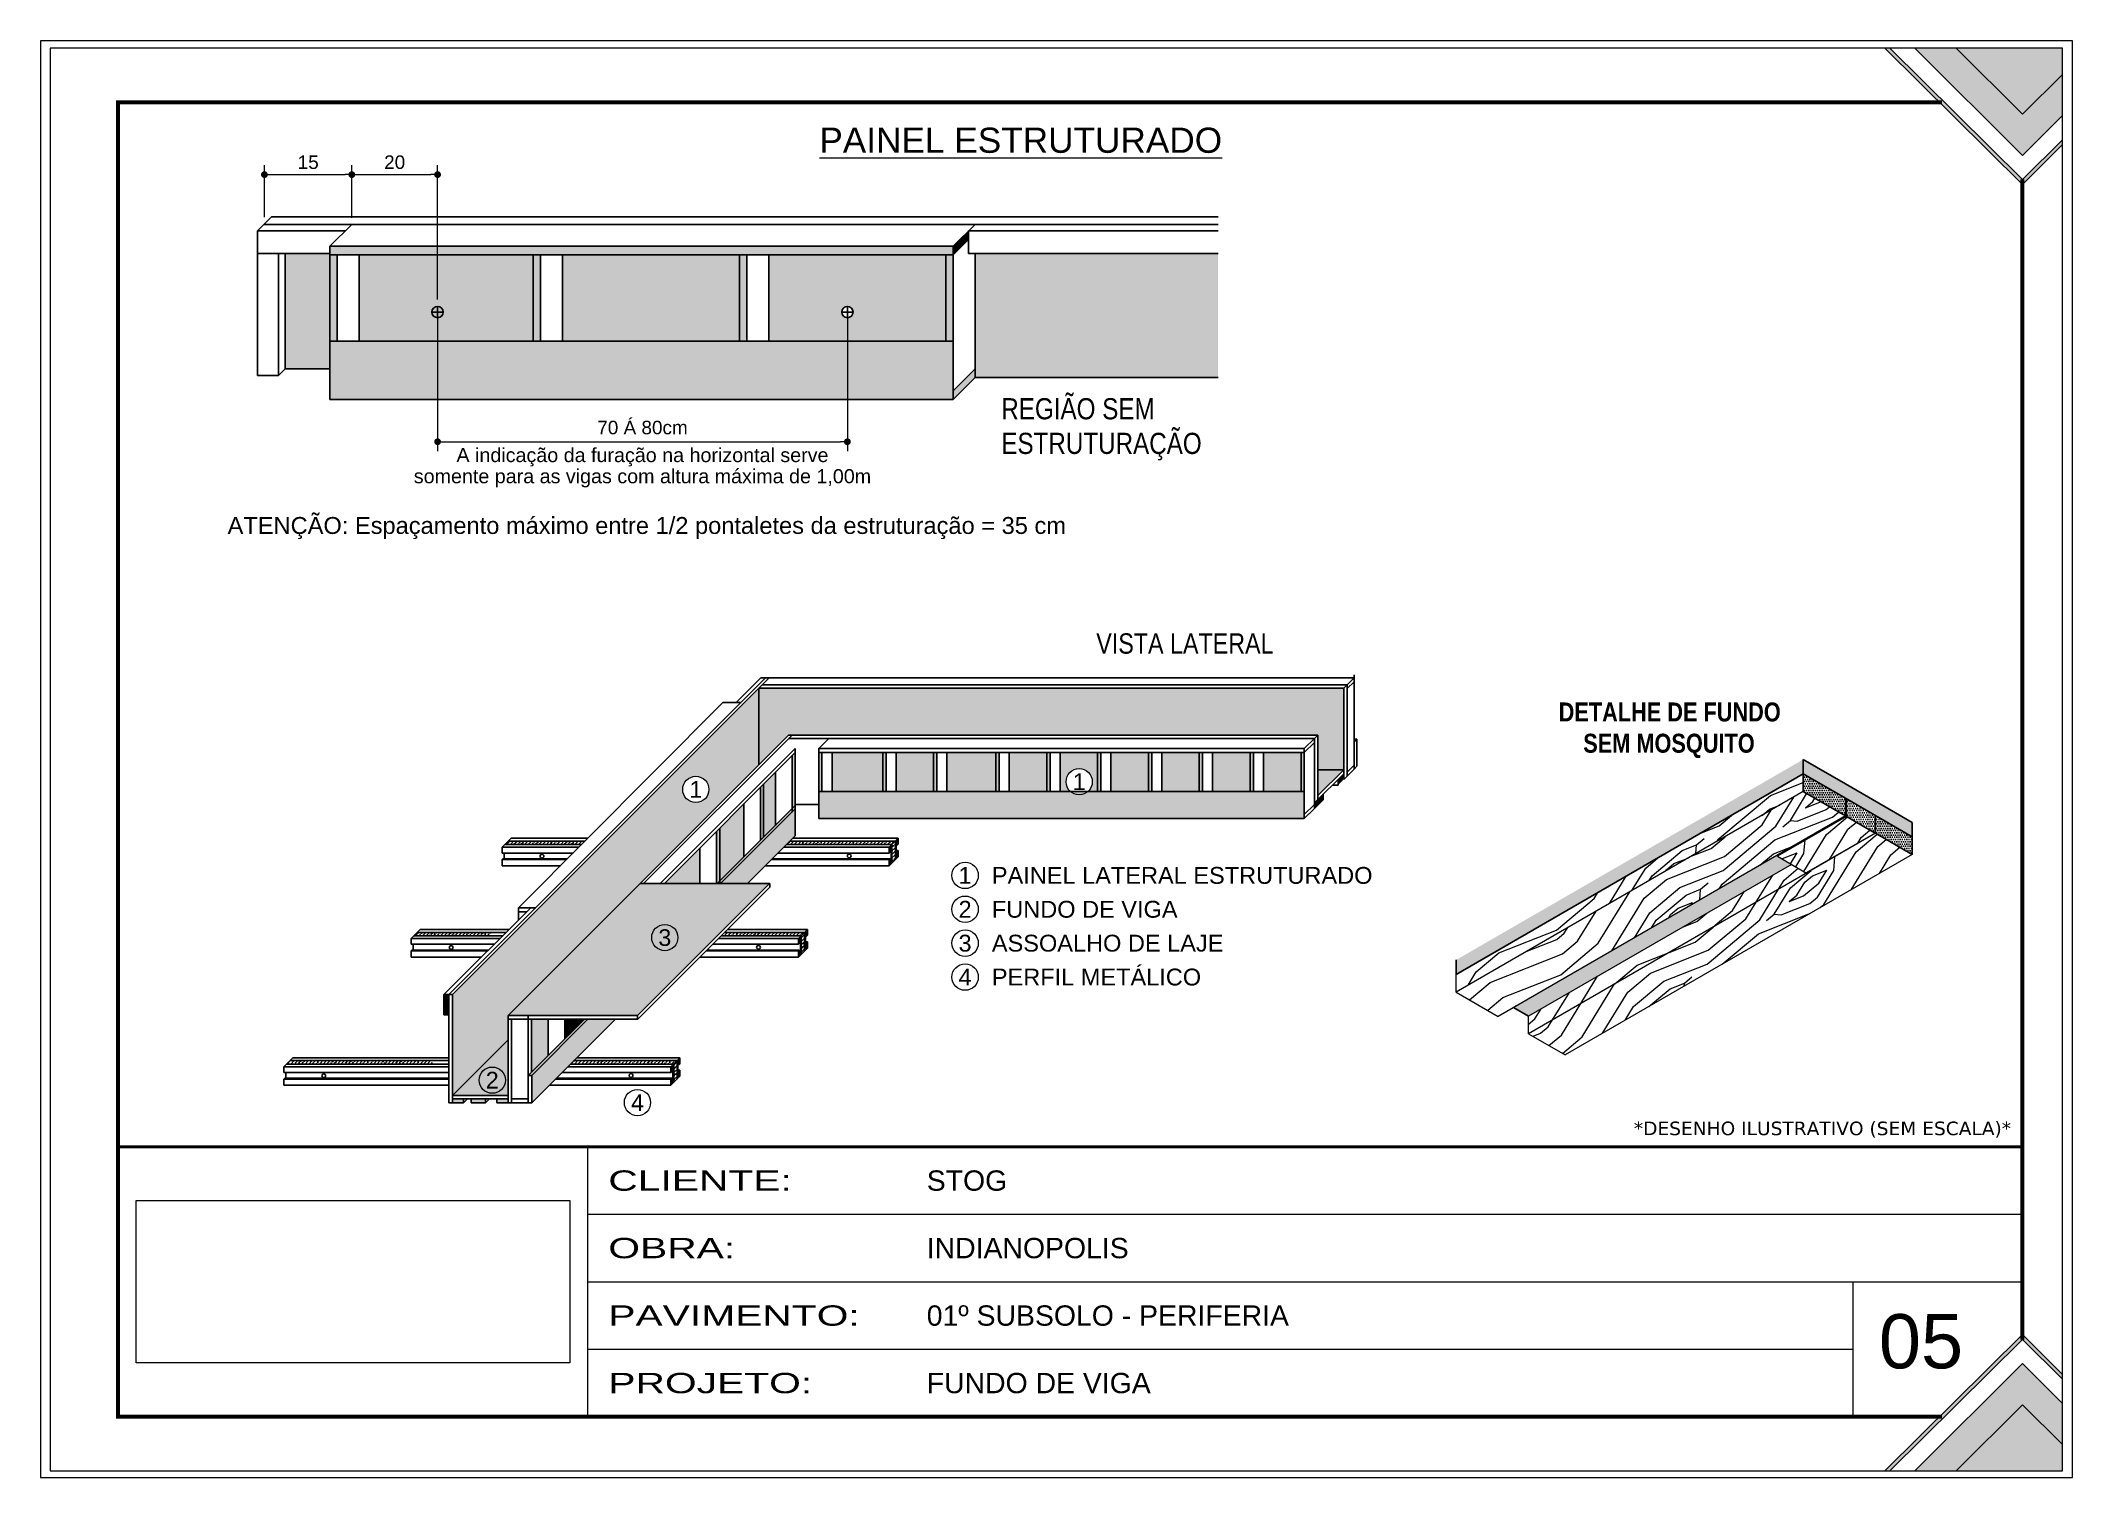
# Paper-space layout '. (5)' of a CAD drawing. Extents: x 303 to 600, y -8 to 202.
# The model-space entities are those that its viewports show. They can reach past a viewport. Long polylines and large blocks are cut down to what shows.
import ezdxf
from ezdxf.enums import TextEntityAlignment as Align

# ---------------------------------------------------------------- set-up
doc = ezdxf.new("R2010")
doc.units = 0
doc.linetypes.add('CONTINUO', pattern=[0])
doc.layers.get('0').update_dxf_attribs({"color": 50})
for name, color, linetype, lineweight in [('CARIMBO', 255, 'Continuous', 9), ('Demarcação 1', 251, 'Continuous', 9), ('Folhas', 255, 'Continuous', 9), ('fundo', 100, 'Continuous', 9), ('Madeira', 126, 'Continuous', 18)]:
    doc.layers.add(name, color=color, linetype=linetype, lineweight=lineweight)
for name, color, linetype in [('COTA', 241, 'Continuous'), ('HACHURA MADEIRAS', 1, 'Continuous'), ('material do compensado', 7, 'Continuous'), ('TEXTO', 3, 'Continuous')]:
    doc.layers.add(name, color=color, linetype=linetype)
doc.layers.add('Demarcação 2', color=7, linetype='Continuous', lineweight=9, true_color=0xe0e0e0)
doc.styles.add('ARIAL', font='arial.ttf')
doc.styles.add('CESAR1', font='arial.ttf', dxfattribs={"oblique": 15})
doc.styles.add('ROMANC', font='techb___.ttf', dxfattribs={"height": 2.5})
doc.styles.get("Standard").update_dxf_attribs({"font": 'arial.ttf'})
doc.styles.add('stylellllll', font='verdana.ttf', dxfattribs={"height": 2})
doc.styles.add('Tecnologia', font='')
doc.styles.add('texto', font='ARIALN.TTF')
doc.styles.get('Tecnologia').set_extended_font_data('Forgotten Futurist')
doc.dimstyles.new('1x', dxfattribs={"dimtxt": 10, "dimasz": 5, "dimexe": 7, "dimexo": 5, "dimgap": 4, "dimtad": 1, "dimdec": 1, "dimdsep": 46, "dimtxsty": 'Standard', "dimblk": 'DOT', "dimcen": 0.09, "dimclrd": 4, "dimclre": 4, "dimclrt": 2, "dimadec": 0, "dimazin": 2, "dimtfac": 1, "dimtdec": 1, "dimtmove": 0, "dimatfit": 3, "dimldrblk": 'DOT', "dimfxl": 1, "dimtolj": 1, "dimtzin": 0, "dimlwd": 9, "dimlwe": 9, "dimarcsym": 0})
picture_1 = doc.add_image_def('image1.jpg', size_in_pixel=(1600, 599))
pattern_1 = [(45, (-2172.936, 47997.7948), (0.99436891, 3.64601934), [4.6875, -0.9375, 0, -0.9375])]
pattern_2 = [(355, (-48299.61, -3039.05), (111.07494, 93.20294), [5.12645, -97.40264]), (85, (-48255.63, -3006.88), (-93.20294, 111.07494), [10.2529, -92.27619]), (40, (-48276.95, -3015.305), (8.936, 102.13894), [7.24881, -21.74642, 7.24881, -14.497615, 50.751904, -43.50449]), (40, (-48305.164, -3043.71), (8.936, 102.13894), [7.24983, -14.49967, 7.24983, -115.99871]), (40, (-48268.52, -3036.626), (8.936, 102.13894), [7.24983, -137.7482]), (40, (-48258.755, -3042.63), (8.936, 102.13894), [7.24983, -137.7482]), (40, (-48273.18, -3031.07), (8.936, 102.13894), [7.24983, -137.7482]), (40, (-48277.84, -3025.52), (8.936, 102.13894), [14.49967, -130.49838]), (40, (-48245.606, -2951.15), (8.936, 102.13894), [14.49967, -130.49838]), (40, (-48287.61, -3019.52), (8.936, 102.13894), [28.99933, -115.99871]), (40, (-48292.27, -3013.964), (8.936, 102.13894), [28.99933, -115.99871]), (40, (-48223.2, -2989.13), (8.936, 102.13894), [28.99933, -115.99871]), (40, (-48296.48, -3003.3), (8.936, 102.13894), [21.7497, -123.24834]), (40, (-48315.57, -2986.195), (8.936, 102.13894), [21.7497, -123.24834]), (40, (-48306.25, -2997.3), (8.936, 102.13894), [21.7497, -123.24834]), (40, (-48237.18, -2972.47), (8.936, 102.13894), [36.24951, -108.74853]), (40, (-48246.946, -2966.47), (8.936, 102.13894), [36.24951, -108.74853]), (40, (-48238.966, -2992.9), (8.936, 102.13894), [50.74931, -94.24873]), (21.56505, (-48288.503, -3029.73), (102.138945, -8.936), [11.4631, -217.79893]), (21.56505, (-48265.395, -3000.877), (102.138945, -8.936), [11.4631, -217.79893]), (21.56505, (-48271.395, -3010.644), (102.138945, -8.936), [11.4631, -217.79893]), (21.56505, (-48294.504, -3039.5), (102.138945, -8.936), [22.9262, -206.33583]), (21.56505, (-48270.055, -2995.324), (102.138945, -8.936), [34.3893, -194.87273]), (21.56505, (-48279.82, -2989.323), (102.138945, -8.936), [45.8524, -183.40963]), (21.56505, (-48289.59, -2983.322), (102.138945, -8.936), [45.8524, -183.40963]), (21.56505, (-48302.23, -2951.34), (102.138945, -8.936), [45.8524, -183.40963]), (21.56505, (-48303.123, -2961.554), (102.138945, -8.936), [57.3155, -171.94653]), (21.56505, (-48298.91, -2972.215), (102.138945, -8.936), [57.3155, -171.94653]), (58.43495, (-48266.735, -3016.2), (8.936, 102.138945), [11.4631, -217.79893]), (58.43495, (-48282.95, -3025.07), (8.936, 102.138945), [11.4631, -217.79893]), (58.43495, (-48299.61, -3039.05), (8.936, 102.138945), [22.9262, -206.33583]), (58.43495, (-48267.63, -3026.41), (8.936, 102.138945), [22.9262, -206.33583]), (58.43495, (-48310.27, -3043.265), (8.936, 102.138945), [34.3893, -194.87273]), (58.43495, (-48320.485, -3042.37), (8.936, 102.138945), [45.8524, -183.40963]), (58.43495, (-48228.113, -3045.307), (8.936, 102.138945), [45.8524, -183.40963]), (58.43495, (-48262.97, -3031.966), (8.936, 102.138945), [45.8524, -183.40963]), (58.43495, (-48243.434, -3043.967), (8.936, 102.138945), [57.3155, -171.94653]), (58.43495, (-48253.2, -3037.966), (8.936, 102.138945), [57.3155, -171.94653])]
pattern_3 = [(0, (-37407.0936, -10793.0036), (0.82275303, 1.645506056), [0, -1.645506056])]

psp = doc.layouts.new('. (5)')

msp = doc.modelspace()

# ---------------------------------------------------------------- texts
at = {"layer": 'CARIMBO', "linetype": 'Continuous', "ltscale": 2, "style": 'ARIAL'}
msp.add_text('%%UPAINEL ESTRUTURADO', height=18.59, dxfattribs=at).set_placement((787.717, 281.175), align=Align.CENTER)
at = {"layer": 'CARIMBO', "linetype": 'Continuous', "ltscale": 2, "style": 'texto'}
for s, height, p in [('REGIÃO SEM', 15.6, (773.384, 84.543)), ('ESTRUTURAÇÃO', 15.6, (773.384, 58.983)), ('VISTA LATERAL', 15, (843.483, -88.382))]:
    msp.add_text(s, height=height, dxfattribs=at).set_placement(p)
at = {"layer": 'CARIMBO', "color": 2, "style": 'ARIAL'}
for s, height, p in [('A indicação da furação na horizontal serve', 10.4, (508.581, 58.163)), ('somente para as vigas com altura máxima de 1,00m', 10.4, (508.581, 42.563)), ('ATENÇÃO: Espaçamento máximo entre 1/2 pontaletes da estruturação = 35 cm  ', 12.48, (516.604, 6.196))]:
    msp.add_text(s, height=height, dxfattribs=at).set_placement(p, align=Align.MIDDLE_CENTER)
at = {"layer": 'CARIMBO', "style": 'ARIAL'}
for s, height, p in [('1', 12.32, (830.874, -182.9)), ('1', 12.32, (547.934, -188.568)), ('1', 12.436, (746.659, -252.005)), ('2', 12.436, (746.659, -277.005)), ('3', 12.32, (525.071, -297.89)), ('3', 12.436, (746.659, -302.005)), ('4', 12.436, (746.659, -327.005)), ('2', 12.32, (397.739, -403.104)), ('4', 12.32, (504.885, -419.66))]:
    msp.add_text(s, height=height, dxfattribs=at).set_placement(p, align=Align.MIDDLE_CENTER)
at = {"layer": 'CARIMBO', "style": 'CESAR1'}
for s, p in [('PAINEL LATERAL ESTRUTURADO', (766.428, -252.005)), ('FUNDO DE VIGA', (766.428, -277.005)), ('ASSOALHO DE LAJE', (766.428, -302.005)), ('PERFIL METÁLICO', (766.428, -327.005))]:
    msp.add_text(s, height=12.43598, dxfattribs=at).set_placement(p, align=Align.MIDDLE_LEFT)
at = {"layer": 'CARIMBO', "style": 'stylellllll'}
msp.add_text('*DESENHO ILUSTRATIVO (SEM ESCALA)*', height=10, dxfattribs=at).set_placement((1518.572, -443.677), align=Align.RIGHT)
at = {"layer": 'Folhas', "style": 'ARIAL'}
msp.add_text('05', height=40, dxfattribs=at).set_placement((1452.102, -595.755), align=Align.MIDDLE)
at = {"layer": 'TEXTO', "style": 'ROMANC'}
for s, p in [('DETALHE DE FUNDO ', (1268.874, -131.422)), ('SEM MOSQUITO', (1266.134, -154.472))]:
    msp.add_text(s, height=14, dxfattribs=at).set_placement(p, align=Align.MIDDLE_CENTER)

# ---------------------------------------------------------------- blocks, each defined once
blk = doc.blocks.new('9999999999')
at = {"transparency": 33554687}
h = blk.add_hatch(color=30, dxfattribs=at)
h.dxf.hatch_style = 1
h.paths.add_polyline_path([(1357.7, 1050), (1354, 1050), (1455.5, 949.3), (1485, 978.7), (1485, 982.3), (1455.5, 953)])
at = {"true_color": 0x000000, "transparency": 33554687}
h = blk.add_hatch(color=18, dxfattribs=at)
h.dxf.hatch_style = 1
h.paths.add_polyline_path([(1406.6, 1050), (1376.2, 1050), (1455.5, 970.8), (1485, 1000.1), (1485, 1030.4), (1455.5, 1001.1)])
at = {"true_color": 0xff7f00, "transparency": 33554687}
h = blk.add_hatch(color=30, dxfattribs=at)
h.dxf.hatch_style = 1
h.paths.add_polyline_path([(1485, 1030.4), (1485, 1050), (1406.6, 1050), (1455.5, 1001.1)])
at = {"transparency": 33554687}
h = blk.add_hatch(color=30, dxfattribs=at)
h.dxf.hatch_style = 1
h.paths.add_polyline_path([(1357.7, 0), (1354, 0), (1455.5, 100.7), (1485, 71.3), (1485, 67.7), (1455.5, 97)])
at = {"true_color": 0x000000, "transparency": 33554687}
h = blk.add_hatch(color=18, dxfattribs=at)
h.dxf.hatch_style = 1
h.paths.add_polyline_path([(1406.6, 0), (1376.2, 0), (1455.5, 79.2), (1485, 49.9), (1485, 19.6), (1455.5, 48.9)])
at = {"true_color": 0xff7f00, "transparency": 33554687}
h = blk.add_hatch(color=30, dxfattribs=at)
h.dxf.hatch_style = 1
h.paths.add_polyline_path([(1485, 19.6), (1485, 0), (1406.6, 0), (1455.5, 48.9)])
at = {"color": 30, "linetype": 'CONTINUO'}
for p, q in [((396.9, 40), (396.9, 239.2)), ((396.9, 189.4), (1455.5, 189.4)), ((396.9, 139.6), (1455.5, 139.6)), ((1330.4, 139.6), (1330.4, 40)), ((396.9, 89.8), (1330.4, 89.8))]:
    blk.add_line(p, q, dxfattribs=at)
at = {"color": 30, "transparency": 33554687}
for points in [[(1485, 978.7), (1455.5, 949.3), (1354, 1050)], [(1485, 982.3), (1455.5, 953), (1357.7, 1050)], [(1376.2, 1050), (1455.5, 970.8), (1485, 1000.1)], [(1406.6, 1050), (1455.5, 1001.1), (1485, 1030.4)], [(1485, 71.3), (1455.5, 100.7), (1354, 0)], [(1485, 67.7), (1455.5, 97), (1357.7, 0)], [(1376.2, 0), (1455.5, 79.2), (1485, 49.9)], [(1406.6, 0), (1455.5, 48.9), (1485, 19.6)]]:
    blk.add_lwpolyline(points, dxfattribs=at)
at = {"color": 30, "linetype": 'CONTINUO', "const_width": 2}
blk.add_lwpolyline([(1455.5, 97), (1455.5, 239.2), (50, 239.2), (50, 40), (1396.2, 40)], dxfattribs=at)
at = {"layer": 'Folhas'}
blk.add_lwpolyline([(0, 0), (1485, 0), (1485, 1050), (0, 1050)], close=True, dxfattribs=at)
at = {"layer": 'Folhas', "color": 30, "const_width": 3}
for points in [[(1396.2, 1010), (50, 1010), (50, 40), (1396.2, 40)], [(1455.5, 97), (1455.5, 953)]]:
    blk.add_lwpolyline(points, dxfattribs=at)
at = {"layer": 'TEXTO', "color": 7, "style": 'Tecnologia', "width": 1.5}
for s, p in [('CLIENTE:', (411.9, 214.3)), ('OBRA:', (411.9, 164.5)), ('PAVIMENTO:', (411.9, 114.7)), ('PROJETO:', (411.9, 64.9))]:
    blk.add_text(s, height=15, dxfattribs=at).set_placement(p, align=Align.MIDDLE_LEFT)
at = {"layer": 'TEXTO', "color": 7, "linetype": 'Continuous', "ltscale": 5, "style": 'ARIAL'}
for s, p in [('STOG', (646.9, 214.3)), ('INDIANOPOLIS', (646.9, 164.5)), ('01º SUBSOLO - PERIFERIA', (646.9, 114.7)), ('FUNDO DE VIGA', (646.9, 64.9))]:
    blk.add_text(s, height=15, dxfattribs=at).set_placement(p, align=Align.MIDDLE_LEFT)
image = blk.add_image(picture_1, insert=(63.5, 79.7), size_in_units=(320, 119.8))
image.dxf.flags = 7
blk = doc.blocks.new('_Dot')
at = {"color": 0, "linetype": 'ByBlock', "lineweight": -2}
blk.add_line((-0.5, 0), (-1, 0), dxfattribs=at)
at = {"color": 0, "linetype": 'ByBlock', "const_width": 0.5}
blk.add_lwpolyline([(-0.25, 0, 1), (0.25, 0, 1)], format="xyb", close=True, dxfattribs=at)
blk = doc.blocks.new('*D107')
at = {"layer": 'COTA', "color": 4, "lineweight": 9, "transparency": 16777216}
for p, q in [((229.6, 233.7), (229.6, 272.1)), ((294.1, 233.3), (294.1, 272.1)), ((234.6, 265.1), (289.1, 265.1))]:
    blk.add_line(p, q, dxfattribs=at)
at = {"layer": 'Defpoints', "color": 0, "transparency": 16777216}
for p in [(294.1, 265.1), (229.6, 228.7), (294.1, 228.3)]:
    blk.add_point(p, dxfattribs=at)
at = {"layer": 'COTA', "color": 4, "lineweight": 9, "transparency": 16777216, "xscale": 5, "yscale": 5, "zscale": 5, "rotation": 180}
blk.add_blockref('_Dot', (229.6, 265.1), dxfattribs=at)
at = {"layer": 'COTA', "color": 4, "lineweight": 9, "transparency": 16777216, "xscale": 5, "yscale": 5, "zscale": 5}
blk.add_blockref('_Dot', (294.1, 265.1), dxfattribs=at)
at = {"layer": 'COTA', "color": 2, "transparency": 16777216, "insert": (261.9, 274.2), "char_height": 10, "attachment_point": 5}
blk.add_mtext('\\A1;15', dxfattribs=at)
blk = doc.blocks.new('*D108')
at = {"layer": 'COTA', "color": 4, "lineweight": 9, "transparency": 16777216}
for p, q in [((294.1, 233.3), (294.1, 272.1)), ((357.4, 172.9), (357.4, 272.1)), ((299.1, 265.1), (352.4, 265.1))]:
    blk.add_line(p, q, dxfattribs=at)
at = {"layer": 'Defpoints', "color": 0, "transparency": 16777216}
for p in [(357.4, 265.1), (294.1, 228.3), (357.4, 167.9)]:
    blk.add_point(p, dxfattribs=at)
at = {"layer": 'COTA', "color": 4, "lineweight": 9, "transparency": 16777216, "xscale": 5, "yscale": 5, "zscale": 5, "rotation": 180}
blk.add_blockref('_Dot', (294.1, 265.1), dxfattribs=at)
at = {"layer": 'COTA', "color": 4, "lineweight": 9, "transparency": 16777216, "xscale": 5, "yscale": 5, "zscale": 5}
blk.add_blockref('_Dot', (357.4, 265.1), dxfattribs=at)
at = {"layer": 'COTA', "color": 2, "transparency": 16777216, "insert": (325.7, 274.2), "char_height": 10, "attachment_point": 5}
blk.add_mtext('\\A1;20', dxfattribs=at)
blk = doc.blocks.new('*D109')
at = {"layer": 'COTA', "color": 4, "lineweight": 9, "transparency": 16777216}
for p, q in [((357.4, 162.9), (357.4, 61)), ((659.8, 162.9), (659.8, 61)), ((362.4, 68), (654.8, 68))]:
    blk.add_line(p, q, dxfattribs=at)
at = {"layer": 'Defpoints', "color": 0, "transparency": 16777216}
for p in [(357.4, 167.9), (659.8, 167.9), (659.8, 68)]:
    blk.add_point(p, dxfattribs=at)
at = {"layer": 'COTA', "color": 4, "lineweight": 9, "transparency": 16777216, "xscale": 5, "yscale": 5, "zscale": 5, "rotation": 180}
blk.add_blockref('_Dot', (357.4, 68), dxfattribs=at)
at = {"layer": 'COTA', "color": 4, "lineweight": 9, "transparency": 16777216, "xscale": 5, "yscale": 5, "zscale": 5}
blk.add_blockref('_Dot', (659.8, 68), dxfattribs=at)
at = {"layer": 'COTA', "color": 2, "transparency": 16777216, "insert": (508.6, 78.4), "char_height": 10, "attachment_point": 5}
blk.add_mtext('\\A1;70 Á 80cm', dxfattribs=at)

# ---------------------------------------------------------------- dimensions: what is measured, and where the dimension line sits
at = {"layer": 'COTA'}
for base, p1, p2, text, picture, middle in [((294.071, 265.142), (229.639, 228.722), (294.071, 228.336), '15', '*D107', (261.855, 274.248)), ((357.353, 265.142), (294.071, 228.336), (357.353, 167.873), '20', '*D108', (325.712, 274.248)), ((659.809, 68.039), (357.353, 167.873), (659.809, 167.872), '70 Á 80cm', '*D109', (508.581, 78.386))]:
    dim = msp.add_linear_dim(base=base, p1=p1, p2=p2, text=text, dimstyle='1x', dxfattribs=at)
    dim.commit()
    dim.dimension.update_dxf_attribs({"geometry": picture, "text_midpoint": middle})

# ---------------------------------------------------------------- hatches: boundary and pattern name
at = {"linetype": 'ByBlock', "ltscale": 2}
for points in [[(737.903, 212.244), (277.847, 212.244), (277.847, 205.867), (737.903, 205.867)], [(277.736, 142.157), (283.062, 142.157), (283.062, 205.757), (277.736, 205.757)], [(427.918, 142.156), (433.244, 142.156), (433.244, 205.757), (427.918, 205.757)], [(618.869, -205.337), (621.221, -202.985), (621.221, -161.545), (618.869, -163.897)], [(638.519, -190.1), (640.958, -190.1), (640.958, -161.384), (638.519, -161.384)], [(685.796, -190.101), (688.234, -190.101), (688.234, -161.384), (685.796, -161.384)], [(723.329, -190.101), (725.768, -190.101), (725.768, -161.384), (723.329, -161.384)], [(769.261, -190.101), (771.7, -190.101), (771.7, -161.384), (769.261, -161.384)], [(806.795, -190.101), (809.233, -190.101), (809.233, -161.384), (806.795, -161.384)], [(844.328, -190.101), (846.767, -190.101), (846.767, -161.384), (844.328, -161.384)], [(881.861, -190.102), (884.3, -190.102), (884.3, -161.384), (881.862, -161.384)], [(919.395, -190.102), (921.834, -190.102), (921.834, -161.384), (919.395, -161.384)], [(956.928, -190.102), (959.367, -190.102), (959.367, -161.384), (956.928, -161.384)], [(994.462, -190.102), (996.9, -190.102), (996.901, -161.384), (994.462, -161.384)], [(1035.786, -151.397), (1033.771, -151.397), (1033.771, -153.637)], [(595.53, -226.198), (597.882, -223.845), (597.882, -184.549), (595.53, -186.902)], [(618.976, -205.23), (618.976, -202.752), (565.58, -256.148), (565.58, -258.037), (566.169, -258.037)], [(565.473, -217.293), (563.121, -219.645), (563.121, -258.143), (565.473, -258.143)], [(468.307, -358.166), (465.74, -358.166), (424.285, -399.622), (426.851, -399.622)], [(451.098, -372.809), (453.45, -370.456), (453.45, -358.273), (451.098, -358.273)]]:
    msp.add_hatch(color=256, dxfattribs=at).paths.add_polyline_path(points)
for points in [[(749.252, 217.124), (749.252, 223.5), (737.903, 212.243), (737.903, 205.867)], [(580.303, 142.155), (585.629, 142.155), (585.629, 205.867), (580.303, 205.867)], [(1026.156, -181.19), (1026.156, -176.996), (1021.928, -181.19), (1021.928, -185.384)], [(1010.992, -192.037), (1005.009, -197.971), (1005.009, -202.165), (1010.992, -196.231)], [(365.765, -340.012), (362.104, -340.012), (362.104, -354.87), (365.765, -354.87)]]:
    msp.add_hatch(color=256).paths.add_polyline_path(points)
h = msp.add_hatch(color=256)
h.paths.add_polyline_path([(737.902, 105.614), (737.902, 99.237), (754.126, 115.329), (754.126, 121.706)])
h.paths.add_polyline_path([(732.576, 142.155), (737.903, 142.155), (737.903, 205.867), (732.577, 205.867)])
at = {"linetype": 'Continuous', "ltscale": 1.5}
h = msp.add_hatch(dxfattribs=at)
h.set_pattern_fill('ANSI36', color=256, scale=15, style=0)
h.set_pattern_definition(pattern_1)
h.paths.add_polyline_path([(409.533, -226.716), (407.027, -229.222), (463.592, -229.222), (466.084, -226.716)])
h = msp.add_hatch(dxfattribs=at)
h.set_pattern_fill('ANSI36', color=256, scale=15, style=0)
h.set_pattern_definition(pattern_1)
h.paths.add_polyline_path([(695.221, -226.716), (617.49, -226.716), (614.984, -229.222), (692.715, -229.222)])
h.paths.add_polyline_path([(695.221, -226.716), (692.715, -229.222), (692.715, -242.834), (695.221, -240.328)])
h = msp.add_hatch(dxfattribs=at)
h.set_pattern_fill('ANSI36', color=256, scale=15, style=0)
h.set_pattern_definition(pattern_1)
h.paths.add_polyline_path([(342.553, -294.086), (340.047, -296.592), (396.613, -296.592), (399.104, -294.086)])
h = msp.add_hatch(dxfattribs=at)
h.set_pattern_fill('ANSI36', color=256, scale=15, style=0)
h.set_pattern_definition(pattern_1)
h.paths.add_polyline_path([(628.242, -294.086), (625.736, -296.592), (625.736, -310.204), (628.242, -307.698)])
h.paths.add_polyline_path([(569.236, -294.086), (566.73, -296.592), (625.736, -296.592), (628.242, -294.086)])
h = msp.add_hatch(dxfattribs=at)
h.set_pattern_fill('ANSI36', color=256, scale=15, style=0)
h.set_pattern_definition(pattern_1)
h.paths.add_polyline_path([(248.479, -388.708), (245.973, -391.214), (353.445, -391.214), (353.445, -388.708)])
h = msp.add_hatch(dxfattribs=at)
h.set_pattern_fill('ANSI36', color=256, scale=15, style=0)
h.set_pattern_definition(pattern_1)
h.paths.add_polyline_path([(534.168, -388.708), (531.662, -391.214), (531.662, -404.827), (534.168, -402.321)])
h.paths.add_polyline_path([(458.065, -388.708), (455.559, -391.214), (531.662, -391.214), (534.168, -388.708)])
at = {"linetype": 'ByBlock', "ltscale": 2}
h = msp.add_hatch(color=256, dxfattribs=at)
h.paths.add_polyline_path([(376.551, -417.002), (368.331, -417.002), (368.331, -419.921), (376.551, -419.921)])
h.paths.add_polyline_path([(392.849, -417.002), (382.063, -417.002), (382.063, -419.921), (392.849, -419.921)])
h.paths.add_polyline_path([(409.398, -417.002), (401.178, -417.002), (401.178, -419.921), (409.398, -419.921)])
at = {"layer": 'Demarcação 1'}
h = msp.add_hatch(color=256, dxfattribs=at)
h.paths.add_polyline_path([(388.061, -403.104, 1), (407.416, -403.104, 1)], flags=17)
h.paths.add_polyline_path([(409.398, -355.402), (594.443, -170.358), (594.443, -113.89), (594.442, -113.89), (368.331, -340.001), (368.331, -414.435), (409.398, -373.368)])
h.paths.add_polyline_path([(538.256, -188.568, -1), (557.611, -188.568, -1)], flags=16)
h.paths.add_polyline_path([(389.86, -412.357), (405.617, -412.357), (405.617, -393.801), (389.86, -393.801)], flags=24)
h.paths.add_polyline_path([(540.055, -197.821), (555.812, -197.821), (555.812, -179.265), (540.055, -179.265)], flags=24)
for points in [[(594.443, -170.358), (616.377, -148.423), (1006.944, -148.423), (1006.944, -174.048), (1026.156, -174.048), (1026.156, -113.89), (594.443, -113.89)], [(1006.944, -174.048), (1006.944, -193.104), (1026.156, -174.048)]]:
    msp.add_hatch(color=256, dxfattribs=at).paths.add_polyline_path(points)
h = msp.add_hatch(color=256, dxfattribs=at)
h.paths.add_polyline_path([(368.331, -414.435), (409.398, -414.435), (409.398, -373.368)])
h.paths.add_polyline_path([(388.061, -403.104, -1), (407.416, -403.104, -1)], flags=16)
h.paths.add_polyline_path([(389.86, -412.357), (405.617, -412.357), (405.617, -393.801), (389.86, -393.801)], flags=24)
at = {"layer": 'Demarcação 2'}
for points in [[(277.847, 205.871), (277.847, 205.871), (277.847, 205.871), (277.847, 206.93), (244.854, 206.93), (244.854, 121.709), (277.847, 121.708)], [(299.397, 142.157), (428.029, 142.156), (428.029, 205.867), (299.397, 205.867)], [(449.579, 142.156), (580.303, 142.155), (580.303, 205.867), (449.579, 205.867)], [(754.126, 206.93), (754.126, 115.329), (933.405, 115.328), (933.405, 206.93)], [(737.903, 142.155), (277.847, 142.157), (277.847, 105.616), (277.847, 99.239), (737.902, 99.237)], [(648.493, -190.101), (685.902, -190.101), (685.902, -161.278), (648.493, -161.278)], [(695.769, -190.101), (723.436, -190.101), (723.436, -161.278), (695.769, -161.278)], [(733.303, -190.101), (769.368, -190.101), (769.368, -161.278), (733.303, -161.278)], [(779.235, -190.101), (806.901, -190.101), (806.901, -161.278), (779.235, -161.278)], [(854.302, -190.101), (881.968, -190.102), (881.968, -161.278), (854.302, -161.278)], [(891.835, -190.102), (919.502, -190.102), (919.502, -161.278), (891.835, -161.278)], [(929.369, -190.102), (957.035, -190.102), (957.035, -161.278), (929.369, -161.278)], [(966.902, -190.102), (994.568, -190.102), (994.569, -161.278), (966.902, -161.278)], [(597.989, -223.739), (606.656, -215.072), (606.656, -176.111), (597.989, -184.777)], [(997.007, -190.102), (837.339, -190.101, -0.38303455), (824.408, -190.101), (638.626, -190.1), (638.626, -210.1), (997.007, -210.102)], [(565.58, -256.148), (583.317, -238.411), (583.317, -199.45), (565.58, -217.186)], [(621.328, -219.958), (621.328, -202.878), (566.169, -258.037), (586.169, -258.037), (621.323, -222.883)], [(524.729, -258.037), (550.907, -258.037), (550.907, -231.859)], [(426.637, -397.269), (438.884, -385.022), (438.884, -358.166), (426.637, -358.166)], [(488.606, -358.166), (483.12, -358.166), (468.307, -358.166), (426.851, -399.622), (426.851, -419.921)], [(453.557, -370.35), (465.74, -358.166), (453.557, -358.166)]]:
    msp.add_hatch(color=256, dxfattribs=at).paths.add_polyline_path(points)
h = msp.add_hatch(color=256, dxfattribs=at)
h.paths.add_polyline_path([(655.625, 163.689, -1), (663.992, 163.689, -1)], flags=16)
h.paths.add_polyline_path([(601.852, 142.155), (732.576, 142.155), (732.577, 205.867), (601.852, 205.867)])
h = msp.add_hatch(color=256, dxfattribs=at)
h.paths.add_polyline_path([(840.551, -182.9, -1), (821.196, -182.9, -1)], flags=16)
h.paths.add_polyline_path([(822.995, -192.153), (838.752, -192.153), (838.752, -173.597), (822.995, -173.597)], flags=24)
h.paths.add_polyline_path([(816.768, -190.101), (844.435, -190.101), (844.435, -161.278), (816.768, -161.278)])
h = msp.add_hatch(color=256, dxfattribs=at)
h.paths.add_polyline_path([(409.398, -355.402), (411.965, -355.402), (424.285, -355.402), (505.037, -355.402), (602.401, -258.037), (506.763, -258.037)])
h.paths.add_polyline_path([(517.138, -307.416), (533.004, -307.416), (533.004, -288.533), (517.138, -288.533)], flags=24)
at = {"layer": 'fundo'}
h = msp.add_hatch(color=252, dxfattribs=at)
h.dxf.hatch_style = 1
h.paths.add_polyline_path([(1109.052, -314.383), (1109.052, -325.039), (1365.198, -177.153), (1365.198, -166.497)])
h = msp.add_hatch(color=252, dxfattribs=at)
h.dxf.hatch_style = 1
h.paths.add_polyline_path([(1396.276, -184.44), (1365.198, -166.497), (1365.198, -177.153), (1396.276, -195.095), (1445.612, -223.58), (1445.612, -212.925)])
h = msp.add_hatch(color=252, dxfattribs=at)
h.dxf.hatch_style = 1
h.paths.add_polyline_path([(1356.566, -243.893), (1346.197, -237.907), (1346.197, -237.031), (1151.408, -349.493), (1162.328, -355.797)])
at = {"layer": 'HACHURA MADEIRAS'}
h = msp.add_hatch(dxfattribs=at)
h.set_pattern_fill('DOTS', scale=1.036539)
h.set_pattern_definition(pattern_3)
h.paths.add_polyline_path([(1396.276, -208.118), (1396.276, -195.095), (1365.198, -177.153), (1365.198, -190.176)])
h = msp.add_hatch(dxfattribs=at)
h.set_pattern_fill('DOTS', scale=1.036539)
h.set_pattern_definition(pattern_3)
h.paths.add_polyline_path([(1397.034, -195.533), (1397.034, -208.556), (1418.173, -220.761), (1418.173, -207.738)])
h = msp.add_hatch(dxfattribs=at)
h.set_pattern_fill('DOTS', scale=1.036539)
h.set_pattern_definition(pattern_3)
h.paths.add_polyline_path([(1418.474, -207.911), (1418.474, -220.934), (1445.612, -236.603), (1445.612, -223.58)])
at = {"layer": 'Madeira'}
h = msp.add_hatch(dxfattribs=at)
h.set_pattern_fill('PATRON00077', color=256, scale=102.529099, angle=355, pattern_type=2)
h.set_pattern_definition(pattern_2)
h.paths.add_polyline_path([(1109.052, -325.039), (1109.052, -338.061), (1365.198, -190.176), (1365.198, -177.153)])
h = msp.add_hatch(dxfattribs=at)
h.set_pattern_fill('PATRON00077', color=256, scale=102.529099, angle=355, pattern_type=2)
h.set_pattern_definition([(355, (-17197.09, -72279.62), (111.07494, 93.20294), [5.12645, -97.40264]), (85, (-17153.11, -72247.45), (-93.20294, 111.07494), [10.25291, -92.27619]), (40, (-17174.43, -72255.874), (8.936, 102.138945), [7.248807, -21.74642, 7.248807, -14.497615, 50.751904, -43.504487]), (40, (-17202.65, -72284.28), (8.936, 102.138945), [7.24983, -14.499665, 7.24983, -115.99871]), (40, (-17166.004, -72277.196), (8.936, 102.138945), [7.24983, -137.74821]), (40, (-17156.24, -72283.196), (8.936, 102.138945), [7.24983, -137.74821]), (40, (-17170.664, -72271.64), (8.936, 102.138945), [7.24983, -137.74821]), (40, (-17175.324, -72266.09), (8.936, 102.138945), [14.49967, -130.49838]), (40, (-17143.09, -72191.72), (8.936, 102.138945), [14.49967, -130.49838]), (40, (-17185.09, -72260.09), (8.936, 102.138945), [28.99933, -115.99871]), (40, (-17189.75, -72254.534), (8.936, 102.138945), [28.99933, -115.99871]), (40, (-17120.68, -72229.7), (8.936, 102.138945), [28.99933, -115.99871]), (40, (-17193.965, -72243.87), (8.936, 102.138945), [21.7497, -123.24834]), (40, (-17213.05, -72226.765), (8.936, 102.138945), [21.7497, -123.24834]), (40, (-17203.73, -72237.87), (8.936, 102.138945), [21.7497, -123.24834]), (40, (-17134.66, -72213.04), (8.936, 102.138945), [36.24951, -108.74853]), (40, (-17144.43, -72207.04), (8.936, 102.138945), [36.24951, -108.74853]), (40, (-17136.45, -72233.47), (8.936, 102.138945), [50.74931, -94.24873]), (21.56505, (-17185.985, -72270.3), (102.138945, -8.936), [11.4631, -217.79893]), (21.56505, (-17162.877, -72241.447), (102.138945, -8.936), [11.4631, -217.79893]), (21.56505, (-17168.877, -72251.214), (102.138945, -8.936), [11.4631, -217.79893]), (21.56505, (-17191.986, -72280.07), (102.138945, -8.936), [22.9262, -206.33583]), (21.56505, (-17167.537, -72235.893), (102.138945, -8.936), [34.3893, -194.87273]), (21.56505, (-17177.304, -72229.893), (102.138945, -8.936), [45.8524, -183.40963]), (21.56505, (-17187.07, -72223.89), (102.138945, -8.936), [45.8524, -183.40963]), (21.56505, (-17199.71, -72191.91), (102.138945, -8.936), [45.8524, -183.40963]), (21.56505, (-17200.605, -72202.124), (102.138945, -8.936), [57.31551, -171.94653]), (21.56505, (-17196.39, -72212.785), (102.138945, -8.936), [57.31551, -171.94653]), (58.43495, (-17164.217, -72256.77), (8.936, 102.138945), [11.4631, -217.79893]), (58.43495, (-17180.43, -72265.64), (8.936, 102.138945), [11.4631, -217.79893]), (58.43495, (-17197.093, -72279.62), (8.936, 102.138945), [22.9262, -206.33583]), (58.43495, (-17165.11, -72266.98), (8.936, 102.138945), [22.9262, -206.33583]), (58.43495, (-17207.753, -72283.835), (8.936, 102.138945), [34.3893, -194.87273]), (58.43495, (-17217.967, -72282.94), (8.936, 102.138945), [45.8524, -183.40963]), (58.43495, (-17125.595, -72285.877), (8.936, 102.138945), [45.8524, -183.40963]), (58.43495, (-17160.45, -72272.536), (8.936, 102.138945), [45.8524, -183.40963]), (58.43495, (-17140.916, -72284.537), (8.936, 102.138945), [57.31551, -171.94653]), (58.43495, (-17150.683, -72278.536), (8.936, 102.138945), [57.31551, -171.94653])])
h.paths.add_polyline_path([(1109.052, -338.061), (1140.13, -356.004), (1396.276, -208.118), (1365.198, -190.176)])
h = msp.add_hatch(dxfattribs=at)
h.set_pattern_fill('PATRON00077', color=256, scale=102.529099, angle=355, pattern_type=2)
h.set_pattern_definition([(355, (-48321.57, -3026.31), (111.07494, 93.20294), [5.12645, -97.40264]), (85, (-48277.59, -2994.14), (-93.20294, 111.07494), [10.2529, -92.27619]), (40, (-48298.91, -3002.565), (8.936, 102.13894), [7.24881, -21.74642, 7.24881, -14.497615, 50.751904, -43.50449]), (40, (-48327.13, -3030.97), (8.936, 102.13894), [7.24983, -14.49967, 7.24983, -115.99871]), (40, (-48290.49, -3023.89), (8.936, 102.13894), [7.24983, -137.7482]), (40, (-48280.72, -3029.89), (8.936, 102.13894), [7.24983, -137.7482]), (40, (-48295.15, -3018.33), (8.936, 102.13894), [7.24983, -137.7482]), (40, (-48299.81, -3012.78), (8.936, 102.13894), [14.49967, -130.49838]), (40, (-48267.57, -2938.41), (8.936, 102.13894), [14.49967, -130.49838]), (40, (-48309.574, -3006.78), (8.936, 102.13894), [28.99933, -115.99871]), (40, (-48314.234, -3001.225), (8.936, 102.13894), [28.99933, -115.99871]), (40, (-48245.16, -2976.39), (8.936, 102.13894), [28.99933, -115.99871]), (40, (-48318.45, -2990.564), (8.936, 102.13894), [21.7497, -123.24834]), (40, (-48337.535, -2973.456), (8.936, 102.13894), [21.7497, -123.24834]), (40, (-48328.214, -2984.56), (8.936, 102.13894), [21.7497, -123.24834]), (40, (-48259.14, -2959.73), (8.936, 102.13894), [36.24951, -108.74853]), (40, (-48268.91, -2953.73), (8.936, 102.13894), [36.24951, -108.74853]), (40, (-48260.93, -2980.16), (8.936, 102.13894), [50.74931, -94.24873]), (21.56505, (-48310.467, -3016.992), (102.138945, -8.936), [11.4631, -217.79893]), (21.56505, (-48287.36, -2988.14), (102.138945, -8.936), [11.4631, -217.79893]), (21.56505, (-48293.36, -2997.905), (102.138945, -8.936), [11.4631, -217.79893]), (21.56505, (-48316.47, -3026.76), (102.138945, -8.936), [22.9262, -206.33583]), (21.56505, (-48292.02, -2982.584), (102.138945, -8.936), [34.3893, -194.87273]), (21.56505, (-48301.786, -2976.584), (102.138945, -8.936), [45.8524, -183.40963]), (21.56505, (-48311.553, -2970.583), (102.138945, -8.936), [45.8524, -183.40963]), (21.56505, (-48324.193, -2938.6), (102.138945, -8.936), [45.8524, -183.40963]), (21.56505, (-48325.087, -2948.815), (102.138945, -8.936), [57.3155, -171.94653]), (21.56505, (-48320.873, -2959.476), (102.138945, -8.936), [57.3155, -171.94653]), (58.43495, (-48288.7, -3003.46), (8.936, 102.138945), [11.4631, -217.79893]), (58.43495, (-48304.914, -3012.332), (8.936, 102.138945), [11.4631, -217.79893]), (58.43495, (-48321.575, -3026.313), (8.936, 102.138945), [22.9262, -206.33583]), (58.43495, (-48289.593, -3013.673), (8.936, 102.138945), [22.9262, -206.33583]), (58.43495, (-48332.236, -3030.526), (8.936, 102.138945), [34.3893, -194.87273]), (58.43495, (-48342.45, -3029.632), (8.936, 102.138945), [45.8524, -183.40963]), (58.43495, (-48250.078, -3032.57), (8.936, 102.138945), [45.8524, -183.40963]), (58.43495, (-48284.933, -3019.226), (8.936, 102.138945), [45.8524, -183.40963]), (58.43495, (-48265.4, -3031.228), (8.936, 102.138945), [57.3155, -171.94653]), (58.43495, (-48275.166, -3025.227), (8.936, 102.138945), [57.3155, -171.94653])])
h.paths.add_polyline_path([(1367.336, -250.112), (1418.173, -220.761), (1396.51, -208.195), (1346.197, -237.907)])
h = msp.add_hatch(dxfattribs=at)
h.set_pattern_fill('PATRON00077', color=256, scale=102.529099, angle=355, pattern_type=2)
h.set_pattern_definition(pattern_2)
h.paths.add_polyline_path([(1189.479, -384.482), (1445.612, -236.603), (1418.474, -220.934), (1162.424, -368.765)])
h = msp.add_hatch(dxfattribs=at)
h.set_pattern_fill('PATRON00077', color=256, scale=102.529099, angle=355, pattern_type=2)
h.set_pattern_definition(pattern_2)
h.paths.add_polyline_path([(1367.698, -250.32), (1356.419, -243.809), (1162.261, -355.836), (1162.328, -368.82)])

# ---------------------------------------------------------------- linework, layer by layer
at = {"linetype": 'ByBlock', "ltscale": 2}
for p, q in [((224.419, 223.501), (234.859, 233.942)), ((294.071, 228.336), (277.847, 212.244)), ((754.127, 228.336), (737.903, 212.243)), ((224.419, 223.501), (224.419, 206.93)), ((277.847, 212.244), (737.904, 212.244)), ((277.847, 205.871), (277.847, 212.244)), ((737.903, 212.243), (737.902, 99.237)), ((749.252, 217.124), (737.903, 205.867)), ((749.252, 206.93), (749.252, 223.501)), ((224.419, 206.93), (224.419, 116.873)), ((240.019, 206.93), (240.019, 116.873)), ((244.854, 206.93), (244.854, 121.709)), ((277.847, 205.871), (277.847, 99.239)), ((277.847, 205.871), (277.847, 105.616)), ((277.847, 205.867), (737.903, 205.867)), ((283.173, 205.871), (283.173, 142.157)), ((299.397, 142.157), (299.397, 205.871)), ((428.029, 205.871), (428.029, 142.156)), ((433.355, 205.871), (433.355, 142.156)), ((449.579, 142.156), (449.579, 205.871)), ((580.303, 205.867), (580.303, 142.155)), ((585.629, 205.867), (585.629, 142.155)), ((601.852, 142.155), (601.852, 205.867)), ((732.577, 205.867), (732.576, 142.155)), ((754.126, 115.329), (754.126, 206.929)), ((240.019, 116.873), (244.854, 121.709)), ((277.847, 121.708), (244.854, 121.709)), ((277.847, 121.708), (244.854, 121.708)), ((754.126, 121.706), (737.902, 105.614)), ((754.126, 115.329), (737.902, 99.237)), ((1033.771, -109.195), (1028.723, -114.202)), ((509.329, -258.037), (618.943, -148.423)), ((1004.436, -150.99), (1006.944, -148.423)), ((618.976, -205.23), (618.976, -163.791)), ((621.328, -219.958), (621.328, -161.438)), ((646.054, -150.99), (638.626, -158.358)), ((638.626, -158.358), (997.007, -158.358)), ((638.626, -161.276), (638.626, -158.358)), ((638.626, -161.276), (638.626, -210.1)), ((638.626, -161.276), (638.626, -190.1)), ((638.626, -161.278), (997.007, -161.278)), ((641.065, -161.276), (641.064, -190.1)), ((648.493, -190.101), (648.493, -161.276)), ((685.902, -161.277), (685.902, -190.101)), ((688.341, -161.277), (688.341, -190.101)), ((695.769, -190.101), (695.769, -161.277)), ((723.436, -161.277), (723.436, -190.101)), ((725.874, -161.277), (725.874, -190.101)), ((733.303, -190.101), (733.303, -161.277)), ((769.368, -161.277), (769.368, -190.101)), ((771.807, -161.277), (771.806, -190.101)), ((779.235, -190.101), (779.235, -161.277)), ((806.901, -161.277), (806.901, -190.101)), ((809.34, -161.277), (809.34, -190.101)), ((816.768, -190.101), (816.768, -161.277)), ((844.435, -161.277), (844.435, -190.101)), ((846.873, -161.277), (846.873, -190.101)), ((854.302, -190.101), (854.302, -161.277)), ((881.968, -161.278), (881.968, -190.102)), ((884.407, -161.278), (884.407, -190.102)), ((891.835, -190.102), (891.835, -161.278)), ((919.502, -161.278), (919.502, -190.102)), ((921.94, -161.278), (921.94, -190.102)), ((929.369, -190.102), (929.369, -161.278)), ((957.035, -161.278), (957.035, -190.102)), ((959.474, -161.278), (959.474, -190.102)), ((966.902, -190.102), (966.902, -161.278)), ((994.569, -161.278), (994.568, -190.102)), ((1004.436, -150.99), (997.007, -158.358)), ((1004.436, -153.91), (997.007, -161.278)), ((997.007, -158.358), (997.007, -161.278)), ((997.007, -161.278), (997.007, -210.102)), ((1004.436, -150.99), (1004.436, -202.734)), ((1033.771, -153.637), (1035.786, -151.397)), ((1035.786, -151.397), (1033.771, -151.397)), ((1035.786, -171.397), (1035.786, -151.397)), ((606.656, -215.072), (606.656, -176.111)), ((1033.771, -173.637), (1026.156, -181.19)), ((1033.771, -173.637), (1035.786, -171.397)), ((595.637, -226.091), (595.637, -186.795)), ((597.989, -223.739), (597.989, -184.443)), ((621.328, -200.4), (563.691, -258.037)), ((583.317, -238.411), (583.317, -199.115)), ((638.626, -199.812), (621.328, -199.812)), ((1004.436, -199.814), (997.007, -207.182)), ((1004.436, -202.734), (997.007, -210.102)), ((1010.992, -196.231), (1000.61, -206.528)), ((1006.944, -200.246), (1004.436, -202.734)), ((411.601, -224.647), (468.14, -224.647)), ((563.227, -258.037), (563.227, -219.539)), ((565.58, -258.037), (565.58, -217.186)), ((619.559, -224.647), (697.29, -224.647)), ((621.328, -219.958), (621.323, -222.883)), ((404.958, -231.29), (404.958, -235.482)), ((404.958, -231.29), (448.202, -231.29)), ((404.958, -231.29), (461.536, -231.29)), ((404.958, -235.482), (457.369, -235.482)), ((405.597, -239.714), (453.161, -239.714)), ((406.402, -235.482), (406.402, -239.714)), ((407.027, -229.222), (463.592, -229.222)), ((409.533, -226.716), (466.084, -226.716)), ((604.492, -239.714), (691.285, -239.714)), ((608.724, -235.482), (690.647, -235.482)), ((612.916, -231.29), (690.647, -231.29)), ((614.984, -229.222), (692.715, -229.222)), ((617.49, -226.716), (695.221, -226.716)), ((690.647, -231.29), (690.647, -235.482)), ((691.285, -231.567), (691.285, -234.844)), ((692.091, -230.761), (692.091, -242.685)), ((692.715, -229.222), (692.715, -242.834)), ((695.221, -226.716), (695.221, -240.328)), ((695.846, -227.006), (695.846, -238.93)), ((695.846, -229.464), (696.665, -229.464)), ((695.846, -233.71), (697.29, -233.71)), ((695.846, -234.334), (696.665, -234.334)), ((695.846, -238.111), (696.665, -238.111)), ((696.665, -226.187), (696.665, -229.464)), ((696.665, -234.334), (696.665, -238.111)), ((404.958, -240.353), (452.526, -240.353)), ((404.958, -244.903), (434.668, -244.903)), ((404.958, -244.903), (448.002, -244.903)), ((599.303, -244.903), (690.647, -244.903)), ((603.853, -240.353), (690.647, -240.353)), ((691.285, -242.685), (692.091, -242.685)), ((602.52, -258.037), (602.52, -260.802)), ((417.098, -285.008), (417.098, -275.987)), ((417.098, -278.907), (423.198, -278.907)), ((337.979, -298.66), (381.223, -298.66)), ((337.979, -298.66), (403.445, -298.66)), ((337.979, -298.66), (337.979, -302.852)), ((340.047, -296.592), (405.514, -296.592)), ((342.553, -294.086), (408.02, -294.086)), ((344.622, -292.017), (410.088, -292.017)), ((564.645, -298.66), (623.667, -298.66)), ((566.713, -296.592), (625.736, -296.592)), ((569.219, -294.086), (628.242, -294.086)), ((571.288, -292.017), (630.31, -292.017)), ((623.667, -298.66), (623.667, -302.852)), ((624.306, -298.937), (624.306, -302.214)), ((625.111, -298.131), (625.111, -310.055)), ((625.736, -296.592), (625.736, -310.204)), ((628.242, -294.086), (628.242, -307.698)), ((628.866, -294.376), (628.866, -306.3)), ((628.866, -296.834), (629.686, -296.834)), ((629.686, -293.557), (629.686, -296.834)), ((337.979, -302.852), (399.253, -302.852)), ((337.979, -307.723), (394.383, -307.723)), ((337.979, -312.273), (367.689, -312.273)), ((337.979, -312.273), (389.833, -312.273)), ((338.617, -307.084), (395.021, -307.084)), ((339.423, -302.852), (339.423, -307.084)), ((551.032, -312.273), (623.667, -312.273)), ((555.582, -307.723), (623.667, -307.723)), ((556.221, -307.084), (624.306, -307.084)), ((560.453, -302.852), (623.667, -302.852)), ((624.306, -310.055), (625.111, -310.055)), ((628.866, -301.08), (630.31, -301.08)), ((628.866, -301.704), (629.686, -301.704)), ((628.866, -305.481), (629.686, -305.481)), ((629.686, -301.704), (629.686, -305.481)), ((362.104, -354.87), (362.104, -340.012)), ((365.765, -340.002), (368.33, -340.002)), ((362.104, -354.87), (365.765, -354.87)), ((409.398, -355.402), (411.965, -355.402)), ((415.181, -358.166), (483.12, -358.166)), ((424.285, -417.002), (424.285, -358.166)), ((426.637, -397.269), (426.637, -358.302)), ((438.884, -385.022), (438.884, -358.166)), ((451.204, -372.702), (451.204, -358.166)), ((453.557, -370.35), (453.557, -358.166)), ((505.037, -355.402), (505.037, -358.166)), ((248.479, -388.708), (365.765, -388.708)), ((250.548, -386.64), (365.765, -386.64)), ((458.065, -388.708), (534.168, -388.708)), ((460.133, -386.64), (536.236, -386.64)), ((534.168, -388.708), (534.168, -402.321)), ((534.792, -388.998), (534.792, -400.923)), ((535.612, -388.179), (535.612, -391.456)), ((243.905, -393.282), (340.111, -393.282)), ((243.905, -393.282), (365.765, -393.282)), ((243.905, -393.282), (243.905, -397.474)), ((243.905, -397.474), (365.765, -397.474)), ((243.905, -402.345), (365.765, -402.345)), ((244.543, -401.707), (365.765, -401.707)), ((245.349, -397.474), (245.349, -401.707)), ((245.973, -391.214), (365.765, -391.214)), ((444.428, -402.345), (529.594, -402.345)), ((445.066, -401.707), (530.232, -401.707)), ((449.298, -397.474), (529.594, -397.474)), ((453.49, -393.282), (529.594, -393.282)), ((455.559, -391.214), (531.662, -391.214)), ((529.594, -393.282), (529.594, -397.474)), ((530.232, -393.559), (530.232, -396.836)), ((530.232, -404.678), (531.037, -404.678)), ((531.037, -392.753), (531.037, -404.678)), ((531.662, -391.214), (531.662, -404.827)), ((534.792, -391.456), (535.612, -391.456)), ((534.792, -395.702), (536.236, -395.702)), ((534.792, -396.327), (535.612, -396.327)), ((534.792, -400.103), (535.612, -400.103)), ((535.612, -396.327), (535.612, -400.103)), ((243.905, -406.895), (340.111, -406.895)), ((243.905, -406.895), (365.765, -406.895)), ((424.285, -417.002), (424.285, -419.921)), ((439.877, -406.895), (529.594, -406.895))]:
    msp.add_line(p, q, dxfattribs=at)
for p, q in [((933.405, 228.336), (229.254, 228.336)), ((933.405, 233.942), (234.859, 233.942)), ((289.196, 223.501), (224.419, 223.501)), ((933.405, 223.501), (749.252, 223.501)), ((277.847, 206.93), (224.419, 206.93)), ((933.405, 206.93), (749.252, 206.93)), ((277.722, 142.157), (737.902, 142.155)), ((224.419, 116.873), (240.019, 116.873)), ((277.847, 99.239), (737.902, 99.237)), ((1033.771, -171.397), (1033.771, -104.036)), ((599.491, -106.275), (365.765, -340.002)), ((602.057, -106.275), (368.33, -340.002)), ((595.83, -106.275), (577.737, -124.368)), ((594.442, -113.89), (1026.156, -113.89)), ((594.443, -113.89), (594.443, -170.358)), ((1033.771, -106.275), (595.83, -106.275)), ((597.008, -111.323), (1028.723, -111.323)), ((1028.723, -111.323), (643.108, -111.323)), ((1028.723, -111.323), (1026.156, -113.89)), ((1026.156, -181.19), (1026.156, -113.89)), ((1033.771, -106.275), (1028.723, -111.323)), ((1028.723, -178.644), (1028.723, -111.323)), ((1028.723, -111.323), (1028.723, -117.482)), ((1033.771, -173.637), (1033.771, -106.275)), ((567.838, -124.368), (417.098, -275.987)), ((581.398, -124.368), (567.838, -124.368)), ((616.377, -148.423), (409.398, -355.402)), ((1006.944, -148.423), (616.377, -148.423)), ((1006.944, -200.246), (1006.944, -148.423)), ((521.649, -258.037), (621.328, -158.358)), ((524.729, -258.037), (621.328, -161.438)), ((1004.436, -150.99), (616.376, -150.99)), ((621.328, -210.102), (621.328, -158.358)), ((1026.156, -176.996), (1005.009, -197.971)), ((1026.156, -174.048), (1006.944, -193.104)), ((1033.771, -170.717), (1028.723, -175.765)), ((638.626, -190.1), (997.007, -190.102)), ((1010.992, -196.231), (1010.992, -192.037)), ((1021.928, -185.384), (1017.699, -185.384)), ((1021.928, -181.19), (1021.928, -185.384)), ((621.323, -202.883), (566.169, -258.037)), ((411.601, -224.647), (404.958, -231.29)), ((621.323, -222.883), (586.169, -258.037)), ((638.626, -210.1), (997.007, -210.102)), ((697.29, -224.647), (690.647, -231.29)), ((550.907, -258.037), (550.907, -231.859)), ((691.285, -234.844), (690.647, -235.482)), ((697.29, -238.26), (690.647, -244.903)), ((692.091, -230.761), (691.285, -231.567)), ((696.665, -226.187), (695.846, -227.006)), ((696.665, -238.111), (695.846, -238.93)), ((697.29, -228.839), (696.665, -229.464)), ((697.29, -233.71), (696.665, -234.334)), ((692.091, -242.685), (691.285, -243.491)), ((505.037, -355.402), (602.401, -258.037)), ((505.156, -358.166), (602.52, -260.802)), ((602.52, -258.037), (506.763, -258.037)), ((426.118, -275.987), (362.104, -340.002)), ((417.098, -275.987), (429.779, -275.987)), ((344.622, -292.017), (337.979, -298.66)), ((630.31, -292.017), (623.667, -298.66)), ((625.111, -298.131), (624.306, -298.937)), ((629.686, -293.557), (628.866, -294.376)), ((630.31, -296.209), (629.686, -296.834)), ((624.306, -302.214), (623.667, -302.852)), ((630.31, -305.63), (623.667, -312.273)), ((625.111, -310.055), (624.306, -310.861)), ((629.686, -305.481), (628.866, -306.3)), ((630.31, -301.08), (629.686, -301.704)), ((362.104, -340.012), (365.765, -340.012)), ((365.765, -417.002), (365.765, -340.002)), ((368.331, -419.921), (368.331, -340.002)), ((409.398, -419.921), (409.398, -355.402)), ((409.398, -355.402), (505.037, -355.402)), ((409.398, -355.402), (409.398, -358.166)), ((409.398, -358.166), (416.31, -358.166)), ((424.285, -355.402), (411.965, -355.402)), ((411.965, -417.002), (411.965, -358.166)), ((411.965, -358.166), (411.965, -358.482)), ((424.285, -419.921), (424.285, -355.402)), ((465.74, -358.166), (424.285, -399.622)), ((488.606, -358.166), (426.851, -419.921)), ((468.307, -358.166), (426.851, -399.622)), ((483.12, -358.166), (505.156, -358.166)), ((409.398, -373.368), (368.331, -414.435)), ((250.548, -386.64), (243.905, -393.282)), ((536.236, -386.64), (529.594, -393.282)), ((535.612, -388.179), (534.792, -388.998)), ((426.851, -399.622), (424.285, -399.622)), ((426.851, -399.622), (426.851, -419.921)), ((530.232, -396.836), (529.594, -397.474)), ((536.236, -400.252), (529.594, -406.895)), ((531.037, -392.753), (530.232, -393.559)), ((531.037, -404.678), (530.232, -405.483)), ((535.612, -400.103), (534.792, -400.923)), ((536.236, -390.831), (535.612, -391.456)), ((536.236, -395.702), (535.612, -396.327)), ((365.765, -419.921), (365.765, -417.002)), ((368.331, -414.435), (409.398, -414.435)), ((368.331, -417.002), (409.398, -417.002)), ((368.331, -417.002), (376.551, -417.002)), ((376.551, -417.002), (376.551, -419.921)), ((376.551, -419.921), (379.471, -417.002)), ((382.063, -417.002), (392.849, -417.002)), ((382.063, -419.921), (382.063, -417.002)), ((392.849, -419.921), (395.769, -417.002)), ((392.849, -417.002), (392.849, -419.921)), ((401.178, -417.002), (409.398, -417.002)), ((401.178, -419.921), (401.178, -417.002)), ((411.965, -417.002), (411.965, -419.921)), ((424.285, -417.002), (411.965, -417.002)), ((376.551, -419.921), (365.765, -419.921)), ((392.849, -419.921), (382.063, -419.921)), ((411.965, -419.921), (401.178, -419.921)), ((411.965, -419.921), (424.285, -419.921)), ((426.851, -419.921), (416.064, -419.921))]:
    msp.add_line(p, q)
at = {"linetype": 'Continuous', "ltscale": 1.5}
for p, q in [((357.353, 159.506), (357.353, 167.873)), ((659.809, 159.505), (659.809, 167.872)), ((353.17, 163.69), (361.536, 163.69)), ((655.625, 163.689), (663.992, 163.689)), ((754.126, 115.329), (933.405, 115.328))]:
    msp.add_line(p, q, dxfattribs=at)
at = {"color": 0}
msp.add_line((1026.156, -174.048), (1006.944, -174.048), dxfattribs=at)
at = {"ltscale": 2}
for p, q in [((697.29, -224.647), (697.29, -228.839)), ((405.597, -239.714), (404.958, -240.353)), ((691.285, -239.714), (690.647, -240.353)), ((691.285, -239.714), (691.285, -243.491)), ((697.29, -233.71), (697.29, -238.26)), ((404.958, -240.353), (404.958, -244.903)), ((690.647, -240.353), (690.647, -244.903)), ((630.31, -292.017), (630.31, -296.209)), ((338.617, -307.084), (337.979, -307.723)), ((337.979, -307.723), (337.979, -312.273)), ((624.306, -307.084), (623.667, -307.723)), ((623.667, -307.723), (623.667, -312.273)), ((624.306, -307.084), (624.306, -310.861)), ((630.31, -301.08), (630.31, -305.63)), ((536.236, -386.64), (536.236, -390.831)), ((244.543, -401.707), (243.905, -402.345)), ((243.905, -402.345), (243.905, -406.895)), ((530.232, -401.707), (529.594, -402.345)), ((529.594, -402.345), (529.594, -406.895)), ((530.232, -401.707), (530.232, -405.483)), ((536.236, -395.702), (536.236, -400.252))]:
    msp.add_line(p, q, dxfattribs=at)
at = {"linetype": 'Continuous', "ltscale": 1.5}
for centre in [(357.353, 163.69), (659.809, 163.689)]:
    msp.add_circle(centre, 4.183, dxfattribs=at)
at = {"linetype": 'ByBlock', "ltscale": 2}
for centre in [(434.412, -237.872), (661.193, -237.68), (367.433, -305.242), (594.213, -305.05), (273.359, -399.865), (500.139, -399.672)]:
    msp.add_circle(centre, 1.383, dxfattribs=at)
at = {"layer": 'CARIMBO'}
for centre, radius in [((547.934, -188.568), 9.678), ((830.874, -182.9), 9.678), ((746.659, -252.005), 9.769), ((746.659, -277.005), 9.769), ((525.071, -297.89), 9.678), ((746.659, -302.005), 9.769), ((746.659, -327.005), 9.769), ((397.739, -403.104), 9.678), ((504.885, -419.66), 9.678)]:
    msp.add_circle(centre, radius, dxfattribs=at)
at = {"layer": 'Madeira'}
for p, q in [((1365.198, -190.176), (1109.052, -338.061)), ((1396.276, -208.118), (1140.13, -356.004)), ((1397.034, -208.556), (1346.197, -237.907)), ((1418.474, -220.934), (1162.328, -368.82)), ((1418.173, -220.761), (1367.336, -250.112)), ((1445.612, -236.603), (1189.466, -384.489)), ((1346.197, -237.907), (1367.637, -250.285)), ((1356.566, -243.893), (1162.328, -355.797)), ((1109.052, -338.061), (1109.052, -325.039)), ((1109.052, -338.061), (1140.13, -356.004)), ((1162.328, -368.82), (1162.328, -355.797)), ((1162.328, -368.82), (1189.466, -384.489))]:
    msp.add_line(p, q, dxfattribs=at)
at = {"layer": 'material do compensado'}
for p, q in [((1365.198, -177.153), (1109.052, -325.039)), ((1365.198, -190.176), (1365.198, -166.497)), ((1365.198, -166.497), (1396.276, -184.44)), ((1365.198, -177.153), (1396.276, -195.095)), ((1365.198, -190.176), (1396.276, -208.118)), ((1396.276, -184.44), (1445.612, -212.925)), ((1396.276, -195.095), (1445.612, -223.58)), ((1396.276, -208.118), (1396.276, -195.095)), ((1397.034, -208.556), (1397.034, -195.533)), ((1397.034, -208.556), (1418.173, -220.761)), ((1418.173, -220.761), (1418.173, -207.738)), ((1418.474, -220.934), (1418.474, -207.911)), ((1418.474, -220.934), (1445.612, -236.603)), ((1445.612, -236.603), (1445.612, -212.925)), ((1346.197, -237.907), (1346.197, -237.031)), ((1109.052, -314.383), (1109.052, -325.039)), ((1162.328, -355.797), (1151.408, -349.493))]:
    msp.add_line(p, q, dxfattribs=at)

# ---------------------------------------------------------------- block references
at = {"layer": 'Folhas'}
msp.add_blockref('9999999999', (71.471, -691.496), dxfattribs=at)

msp.set_redraw_order([(e.dxf.handle, doc.entitydb.next_handle()) for e in msp.query("TEXT MTEXT ATTDEF DIMENSION ARC_DIMENSION")])  # texts and dimensions are drawn at this point

# ---------------------------------------------------------------- viewports
at = {"layer": 'Defpoints'}
psp.add_viewport(center=(451.95, 96.83), size=(297, 210), view_center_point=(814.107, -166.14), view_height=1060.15471, dxfattribs=at)

doc.saveas('drawing.dxf')
